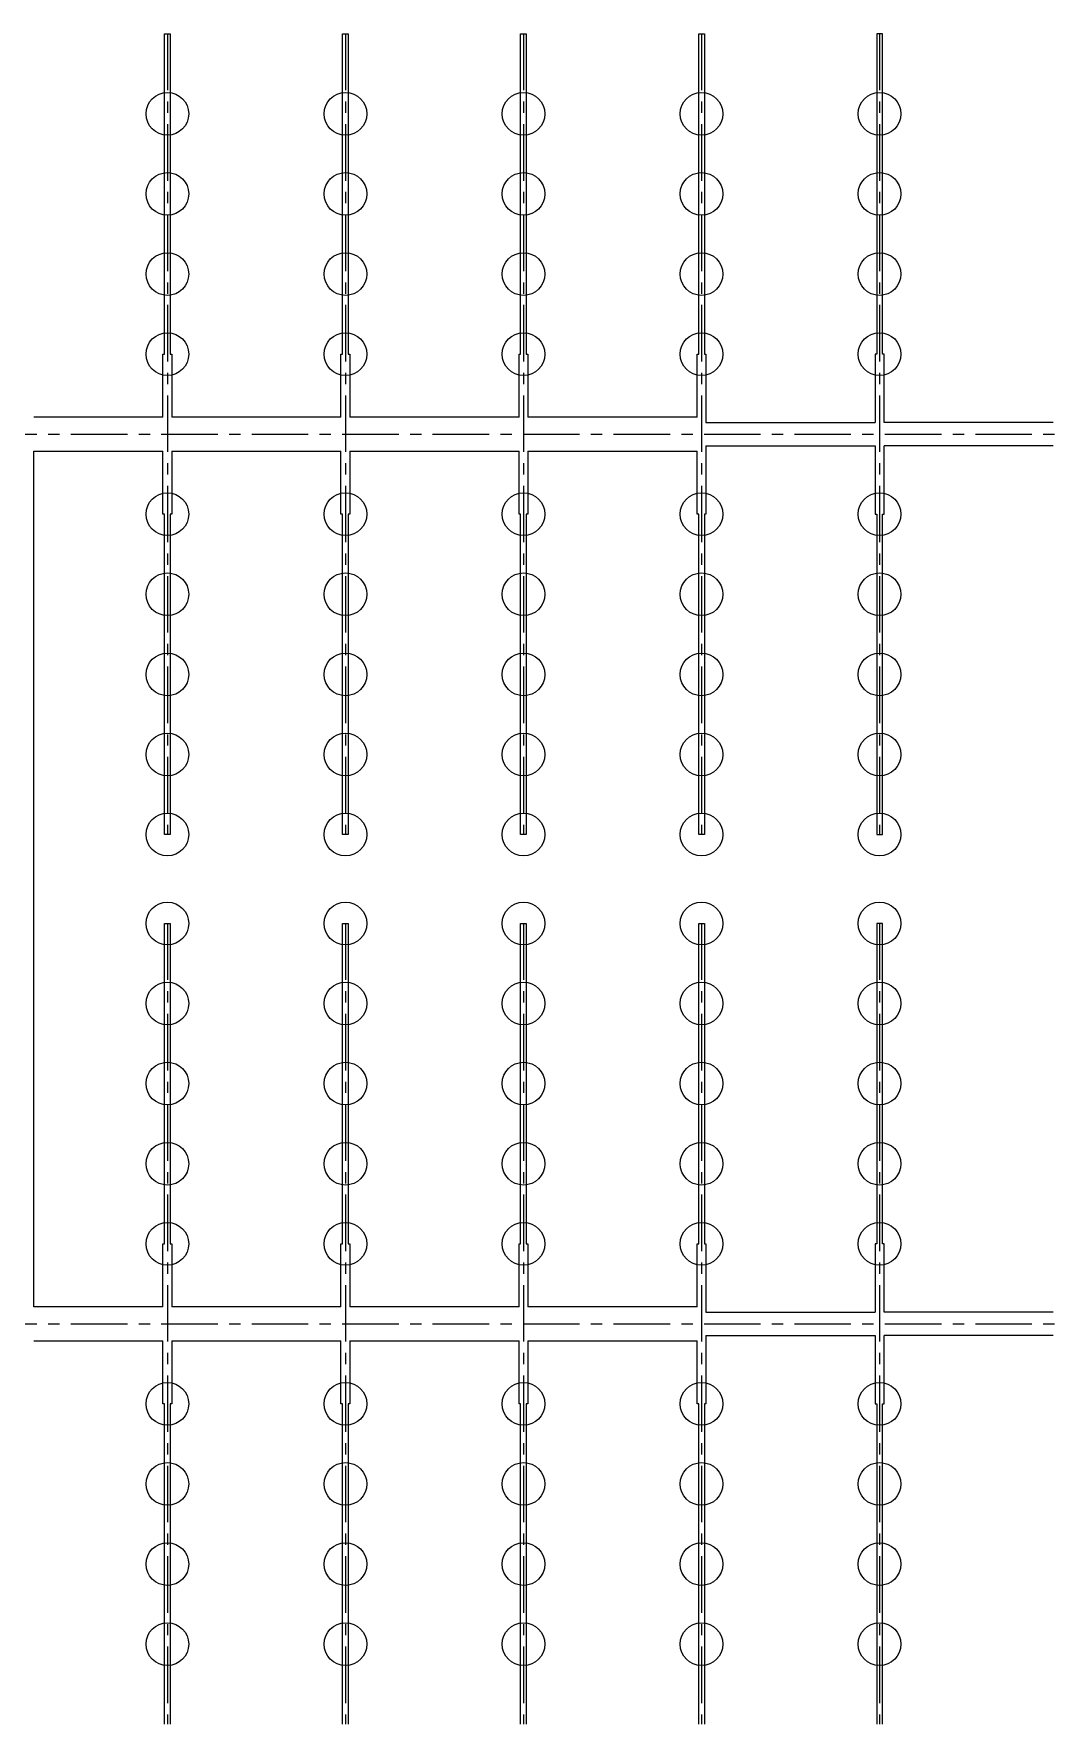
# Model space of a CAD drawing. Header units: millimetres. Extents: x -299291 to 688124, y -407813 to 623474.
# Drawn here: x -180325 to -174600, y 610174 to 619674 of the extents above; entities that cross this region are included whole.
import ezdxf

# ---------------------------------------------------------------- set-up
doc = ezdxf.new("R2010")
doc.units = ezdxf.units.MM
doc.linetypes.add('CENTER', pattern=[50.8, 31.75, -6.35, 6.35, -6.35])
doc.layers.add('轴线', color=6, linetype='CENTER')

msp = doc.modelspace()

# ---------------------------------------------------------------- linework, layer by layer
at = {"ltscale": 10}
for p, q in [((-179591.439, 619673.945), (-179559.439, 619673.945)), ((-179591.439, 617873.945), (-179591.439, 619673.945)), ((-179559.439, 619673.945), (-179559.439, 617873.945)), ((-178591.439, 619673.945), (-178559.439, 619673.945)), ((-178591.439, 617873.945), (-178591.439, 619673.945)), ((-178559.439, 619673.945), (-178559.439, 617873.945)), ((-177591.439, 619673.945), (-177559.439, 619673.945)), ((-177591.439, 617873.945), (-177591.439, 619673.945)), ((-177559.439, 619673.945), (-177559.439, 617873.945)), ((-176591.439, 619673.945), (-176559.439, 619673.945)), ((-176591.439, 617873.945), (-176591.439, 619673.945)), ((-176559.439, 619673.945), (-176559.439, 617873.945)), ((-175559.439, 619673.945), (-175591.439, 619673.945)), ((-175591.439, 619673.945), (-175591.439, 617873.945)), ((-175559.439, 617873.945), (-175559.439, 619673.945)), ((-179600.439, 617518.945), (-179600.439, 617873.945)), ((-179600.439, 617873.945), (-179591.439, 617873.945)), ((-179559.439, 617873.945), (-179550.439, 617873.945)), ((-179550.439, 617873.945), (-179550.439, 617518.945)), ((-178600.439, 617518.945), (-178600.439, 617873.945)), ((-178600.439, 617873.945), (-178591.439, 617873.945)), ((-178559.439, 617873.945), (-178550.439, 617873.945)), ((-178550.439, 617873.945), (-178550.439, 617518.945)), ((-177600.439, 617518.945), (-177600.439, 617873.945)), ((-177600.439, 617873.945), (-177591.439, 617873.945)), ((-177559.439, 617873.945), (-177550.439, 617873.945)), ((-177550.439, 617873.945), (-177550.439, 617518.945)), ((-176600.439, 617518.945), (-176600.439, 617873.945)), ((-176600.439, 617873.945), (-176591.439, 617873.945)), ((-176559.439, 617873.945), (-176550.439, 617873.945)), ((-176550.439, 617873.945), (-176550.439, 617488.945)), ((-175591.439, 617873.945), (-175600.439, 617873.945)), ((-175600.439, 617873.945), (-175600.439, 617488.945)), ((-175550.439, 617873.945), (-175559.439, 617873.945)), ((-175550.439, 617488.945), (-175550.439, 617873.945)), ((-179600.439, 617518.945), (-180325.439, 617518.945)), ((-178600.439, 617518.945), (-179550.439, 617518.945)), ((-177600.439, 617518.945), (-178550.439, 617518.945)), ((-176600.439, 617518.945), (-177550.439, 617518.945)), ((-176550.439, 617488.945), (-175600.439, 617488.945)), ((-174600.439, 617488.945), (-175550.439, 617488.945)), ((-180325.439, 617328.945), (-179600.439, 617328.945)), ((-180325.439, 612518.945), (-180325.439, 617328.945)), ((-179600.439, 616973.945), (-179600.439, 617328.945)), ((-179550.439, 617328.945), (-179550.439, 616973.945)), ((-179550.439, 617328.945), (-178600.439, 617328.945)), ((-178600.439, 616973.945), (-178600.439, 617328.945)), ((-178550.439, 617328.945), (-178550.439, 616973.945)), ((-178550.439, 617328.945), (-177600.439, 617328.945)), ((-177600.439, 616973.945), (-177600.439, 617328.945)), ((-177550.439, 617328.945), (-177550.439, 616973.945)), ((-177550.439, 617328.945), (-176600.439, 617328.945)), ((-176600.439, 616973.945), (-176600.439, 617328.945)), ((-176550.439, 617358.945), (-176550.439, 616973.945)), ((-176550.439, 617358.945), (-175600.439, 617358.945)), ((-175600.439, 617358.945), (-175600.439, 616973.945)), ((-175550.439, 616973.945), (-175550.439, 617358.945)), ((-174600.439, 617358.945), (-175550.439, 617358.945)), ((-179591.439, 616973.945), (-179600.439, 616973.945)), ((-179591.439, 615173.945), (-179591.439, 616973.945)), ((-179550.439, 616973.945), (-179559.439, 616973.945)), ((-179559.439, 616973.945), (-179559.439, 615173.945)), ((-178591.439, 616973.945), (-178600.439, 616973.945)), ((-178591.439, 615173.945), (-178591.439, 616973.945)), ((-178550.439, 616973.945), (-178559.439, 616973.945)), ((-178559.439, 616973.945), (-178559.439, 615173.945)), ((-177591.439, 616973.945), (-177600.439, 616973.945)), ((-177591.439, 615173.945), (-177591.439, 616973.945)), ((-177550.439, 616973.945), (-177559.439, 616973.945)), ((-177559.439, 616973.945), (-177559.439, 615173.945)), ((-176591.439, 616973.945), (-176600.439, 616973.945)), ((-176591.439, 615173.945), (-176591.439, 616973.945)), ((-176550.439, 616973.945), (-176559.439, 616973.945)), ((-176559.439, 616973.945), (-176559.439, 615173.945)), ((-175600.439, 616973.945), (-175591.439, 616973.945)), ((-175591.439, 616973.945), (-175591.439, 615173.945)), ((-175559.439, 615173.945), (-175559.439, 616973.945)), ((-175559.439, 616973.945), (-175550.439, 616973.945)), ((-179559.439, 615173.945), (-179591.439, 615173.945)), ((-178559.439, 615173.945), (-178591.439, 615173.945)), ((-177559.439, 615173.945), (-177591.439, 615173.945)), ((-176559.439, 615173.945), (-176591.439, 615173.945)), ((-175591.439, 615173.945), (-175559.439, 615173.945)), ((-179591.439, 614673.945), (-179559.439, 614673.945)), ((-179591.439, 612873.945), (-179591.439, 614673.945)), ((-179559.439, 614673.945), (-179559.439, 612873.945)), ((-178591.439, 614673.945), (-178559.439, 614673.945)), ((-178591.439, 612873.945), (-178591.439, 614673.945)), ((-178559.439, 614673.945), (-178559.439, 612873.945)), ((-177591.439, 614673.945), (-177559.439, 614673.945)), ((-177591.439, 612873.945), (-177591.439, 614673.945)), ((-177559.439, 614673.945), (-177559.439, 612873.945)), ((-176591.439, 614673.945), (-176559.439, 614673.945)), ((-176591.439, 612873.945), (-176591.439, 614673.945)), ((-176559.439, 614673.945), (-176559.439, 612873.945)), ((-175559.439, 614673.945), (-175591.439, 614673.945)), ((-175591.439, 614673.945), (-175591.439, 612873.945)), ((-175559.439, 612873.945), (-175559.439, 614673.945)), ((-179600.439, 612518.945), (-179600.439, 612873.945)), ((-179600.439, 612873.945), (-179591.439, 612873.945)), ((-179559.439, 612873.945), (-179550.439, 612873.945)), ((-179550.439, 612873.945), (-179550.439, 612518.945)), ((-178600.439, 612518.945), (-178600.439, 612873.945)), ((-178600.439, 612873.945), (-178591.439, 612873.945)), ((-178559.439, 612873.945), (-178550.439, 612873.945)), ((-178550.439, 612873.945), (-178550.439, 612518.945)), ((-177600.439, 612518.945), (-177600.439, 612873.945)), ((-177600.439, 612873.945), (-177591.439, 612873.945)), ((-177559.439, 612873.945), (-177550.439, 612873.945)), ((-177550.439, 612873.945), (-177550.439, 612518.945)), ((-176600.439, 612518.945), (-176600.439, 612873.945)), ((-176600.439, 612873.945), (-176591.439, 612873.945)), ((-176559.439, 612873.945), (-176550.439, 612873.945)), ((-176550.439, 612873.945), (-176550.439, 612488.945)), ((-175591.439, 612873.945), (-175600.439, 612873.945)), ((-175600.439, 612873.945), (-175600.439, 612488.945)), ((-175550.439, 612873.945), (-175559.439, 612873.945)), ((-175550.439, 612488.945), (-175550.439, 612873.945)), ((-179600.439, 612518.945), (-180325.439, 612518.945)), ((-178600.439, 612518.945), (-179550.439, 612518.945)), ((-177600.439, 612518.945), (-178550.439, 612518.945)), ((-176600.439, 612518.945), (-177550.439, 612518.945)), ((-176550.439, 612488.945), (-175600.439, 612488.945)), ((-174600.439, 612488.945), (-175550.439, 612488.945)), ((-180325.439, 612328.945), (-179600.439, 612328.945)), ((-179600.439, 611973.945), (-179600.439, 612328.945)), ((-179550.439, 612328.945), (-179550.439, 611973.945)), ((-179550.439, 612328.945), (-178600.439, 612328.945)), ((-178600.439, 611973.945), (-178600.439, 612328.945)), ((-178550.439, 612328.945), (-178550.439, 611973.945)), ((-178550.439, 612328.945), (-177600.439, 612328.945)), ((-177600.439, 611973.945), (-177600.439, 612328.945)), ((-177550.439, 612328.945), (-177550.439, 611973.945)), ((-177550.439, 612328.945), (-176600.439, 612328.945)), ((-176600.439, 611973.945), (-176600.439, 612328.945)), ((-176550.439, 612358.945), (-176550.439, 611973.945)), ((-176550.439, 612358.945), (-175600.439, 612358.945)), ((-175600.439, 612358.945), (-175600.439, 611973.945)), ((-175550.439, 611973.945), (-175550.439, 612358.945)), ((-174600.439, 612358.945), (-175550.439, 612358.945)), ((-179591.439, 611973.945), (-179600.439, 611973.945)), ((-179591.439, 610173.945), (-179591.439, 611973.945)), ((-179550.439, 611973.945), (-179559.439, 611973.945)), ((-179559.439, 611973.945), (-179559.439, 610173.945)), ((-178591.439, 611973.945), (-178600.439, 611973.945)), ((-178591.439, 610173.945), (-178591.439, 611973.945)), ((-178550.439, 611973.945), (-178559.439, 611973.945)), ((-178559.439, 611973.945), (-178559.439, 610173.945)), ((-177591.439, 611973.945), (-177600.439, 611973.945)), ((-177591.439, 610173.945), (-177591.439, 611973.945)), ((-177550.439, 611973.945), (-177559.439, 611973.945)), ((-177559.439, 611973.945), (-177559.439, 610173.945)), ((-176591.439, 611973.945), (-176600.439, 611973.945)), ((-176591.439, 610173.945), (-176591.439, 611973.945)), ((-176550.439, 611973.945), (-176559.439, 611973.945)), ((-176559.439, 611973.945), (-176559.439, 610173.945)), ((-175600.439, 611973.945), (-175591.439, 611973.945)), ((-175591.439, 611973.945), (-175591.439, 610173.945)), ((-175559.439, 610173.945), (-175559.439, 611973.945)), ((-175559.439, 611973.945), (-175550.439, 611973.945))]:
    msp.add_line(p, q, dxfattribs=at)
for centre in [(-179575.439, 619223.945), (-178575.439, 619223.945), (-177575.439, 619223.945), (-176575.439, 619223.945), (-175575.439, 619223.945), (-179575.439, 618773.945), (-178575.439, 618773.945), (-177575.439, 618773.945), (-176575.439, 618773.945), (-175575.439, 618773.945), (-179575.439, 618323.945), (-178575.439, 618323.945), (-177575.439, 618323.945), (-176575.439, 618323.945), (-175575.439, 618323.945), (-179575.439, 617873.945), (-178575.439, 617873.945), (-177575.439, 617873.945), (-176575.439, 617873.945), (-175575.439, 617873.945), (-179575.439, 616973.945), (-178575.439, 616973.945), (-177575.439, 616973.945), (-176575.439, 616973.945), (-175575.439, 616973.945), (-179575.439, 616523.945), (-178575.439, 616523.945), (-177575.439, 616523.945), (-176575.439, 616523.945), (-175575.439, 616523.945), (-179575.439, 616073.945), (-178575.439, 616073.945), (-177575.439, 616073.945), (-176575.439, 616073.945), (-175575.439, 616073.945), (-179575.439, 615623.945), (-178575.439, 615623.945), (-177575.439, 615623.945), (-176575.439, 615623.945), (-175575.439, 615623.945), (-179575.439, 615173.945), (-178575.439, 615173.945), (-177575.439, 615173.945), (-176575.439, 615173.945), (-175575.439, 615173.945), (-179575.439, 614673.945), (-178575.439, 614673.945), (-177575.439, 614673.945), (-176575.439, 614673.945), (-175575.439, 614673.945), (-179575.439, 614223.945), (-178575.439, 614223.945), (-177575.439, 614223.945), (-176575.439, 614223.945), (-175575.439, 614223.945), (-179575.439, 613773.945), (-178575.439, 613773.945), (-177575.439, 613773.945), (-176575.439, 613773.945), (-175575.439, 613773.945), (-179575.439, 613323.945), (-178575.439, 613323.945), (-177575.439, 613323.945), (-176575.439, 613323.945), (-175575.439, 613323.945), (-179575.439, 612873.945), (-178575.439, 612873.945), (-177575.439, 612873.945), (-176575.439, 612873.945), (-175575.439, 612873.945), (-179575.439, 611973.945), (-178575.439, 611973.945), (-177575.439, 611973.945), (-176575.439, 611973.945), (-175575.439, 611973.945), (-179575.439, 611523.945), (-178575.439, 611523.945), (-177575.439, 611523.945), (-176575.439, 611523.945), (-175575.439, 611523.945), (-179575.439, 611073.945), (-178575.439, 611073.945), (-177575.439, 611073.945), (-176575.439, 611073.945), (-175575.439, 611073.945), (-179575.439, 610623.945), (-178575.439, 610623.945), (-177575.439, 610623.945), (-176575.439, 610623.945), (-175575.439, 610623.945)]:
    msp.add_circle(centre, 120, dxfattribs=at)
at = {"layer": '轴线', "ltscale": 10}
for p, q in [((-179575.439, 619673.945), (-179575.439, 615173.945)), ((-178575.439, 619673.945), (-178575.439, 615173.945)), ((-178575.439, 619673.945), (-178575.439, 615173.945)), ((-177575.439, 619673.945), (-177575.439, 615173.945)), ((-177575.439, 619673.945), (-177575.439, 615173.945)), ((-176575.439, 619673.945), (-176575.439, 615173.945)), ((-176575.439, 619673.945), (-176575.439, 615173.945)), ((-175575.439, 619673.945), (-175575.439, 615173.945)), ((-175575.439, 619673.945), (-175575.439, 615173.945)), ((-180625.439, 617423.945), (-171575.439, 617423.945)), ((-179575.439, 614673.945), (-179575.439, 610173.945)), ((-178575.439, 614673.945), (-178575.439, 610173.945)), ((-178575.439, 614673.945), (-178575.439, 610173.945)), ((-177575.439, 614673.945), (-177575.439, 610173.945)), ((-177575.439, 614673.945), (-177575.439, 610173.945)), ((-176575.439, 614673.945), (-176575.439, 610173.945)), ((-176575.439, 614673.945), (-176575.439, 610173.945)), ((-175575.439, 614673.945), (-175575.439, 610173.945)), ((-175575.439, 614673.945), (-175575.439, 610173.945)), ((-180625.439, 612423.945), (-171575.439, 612423.945))]:
    msp.add_line(p, q, dxfattribs=at)

doc.saveas('drawing.dxf')
